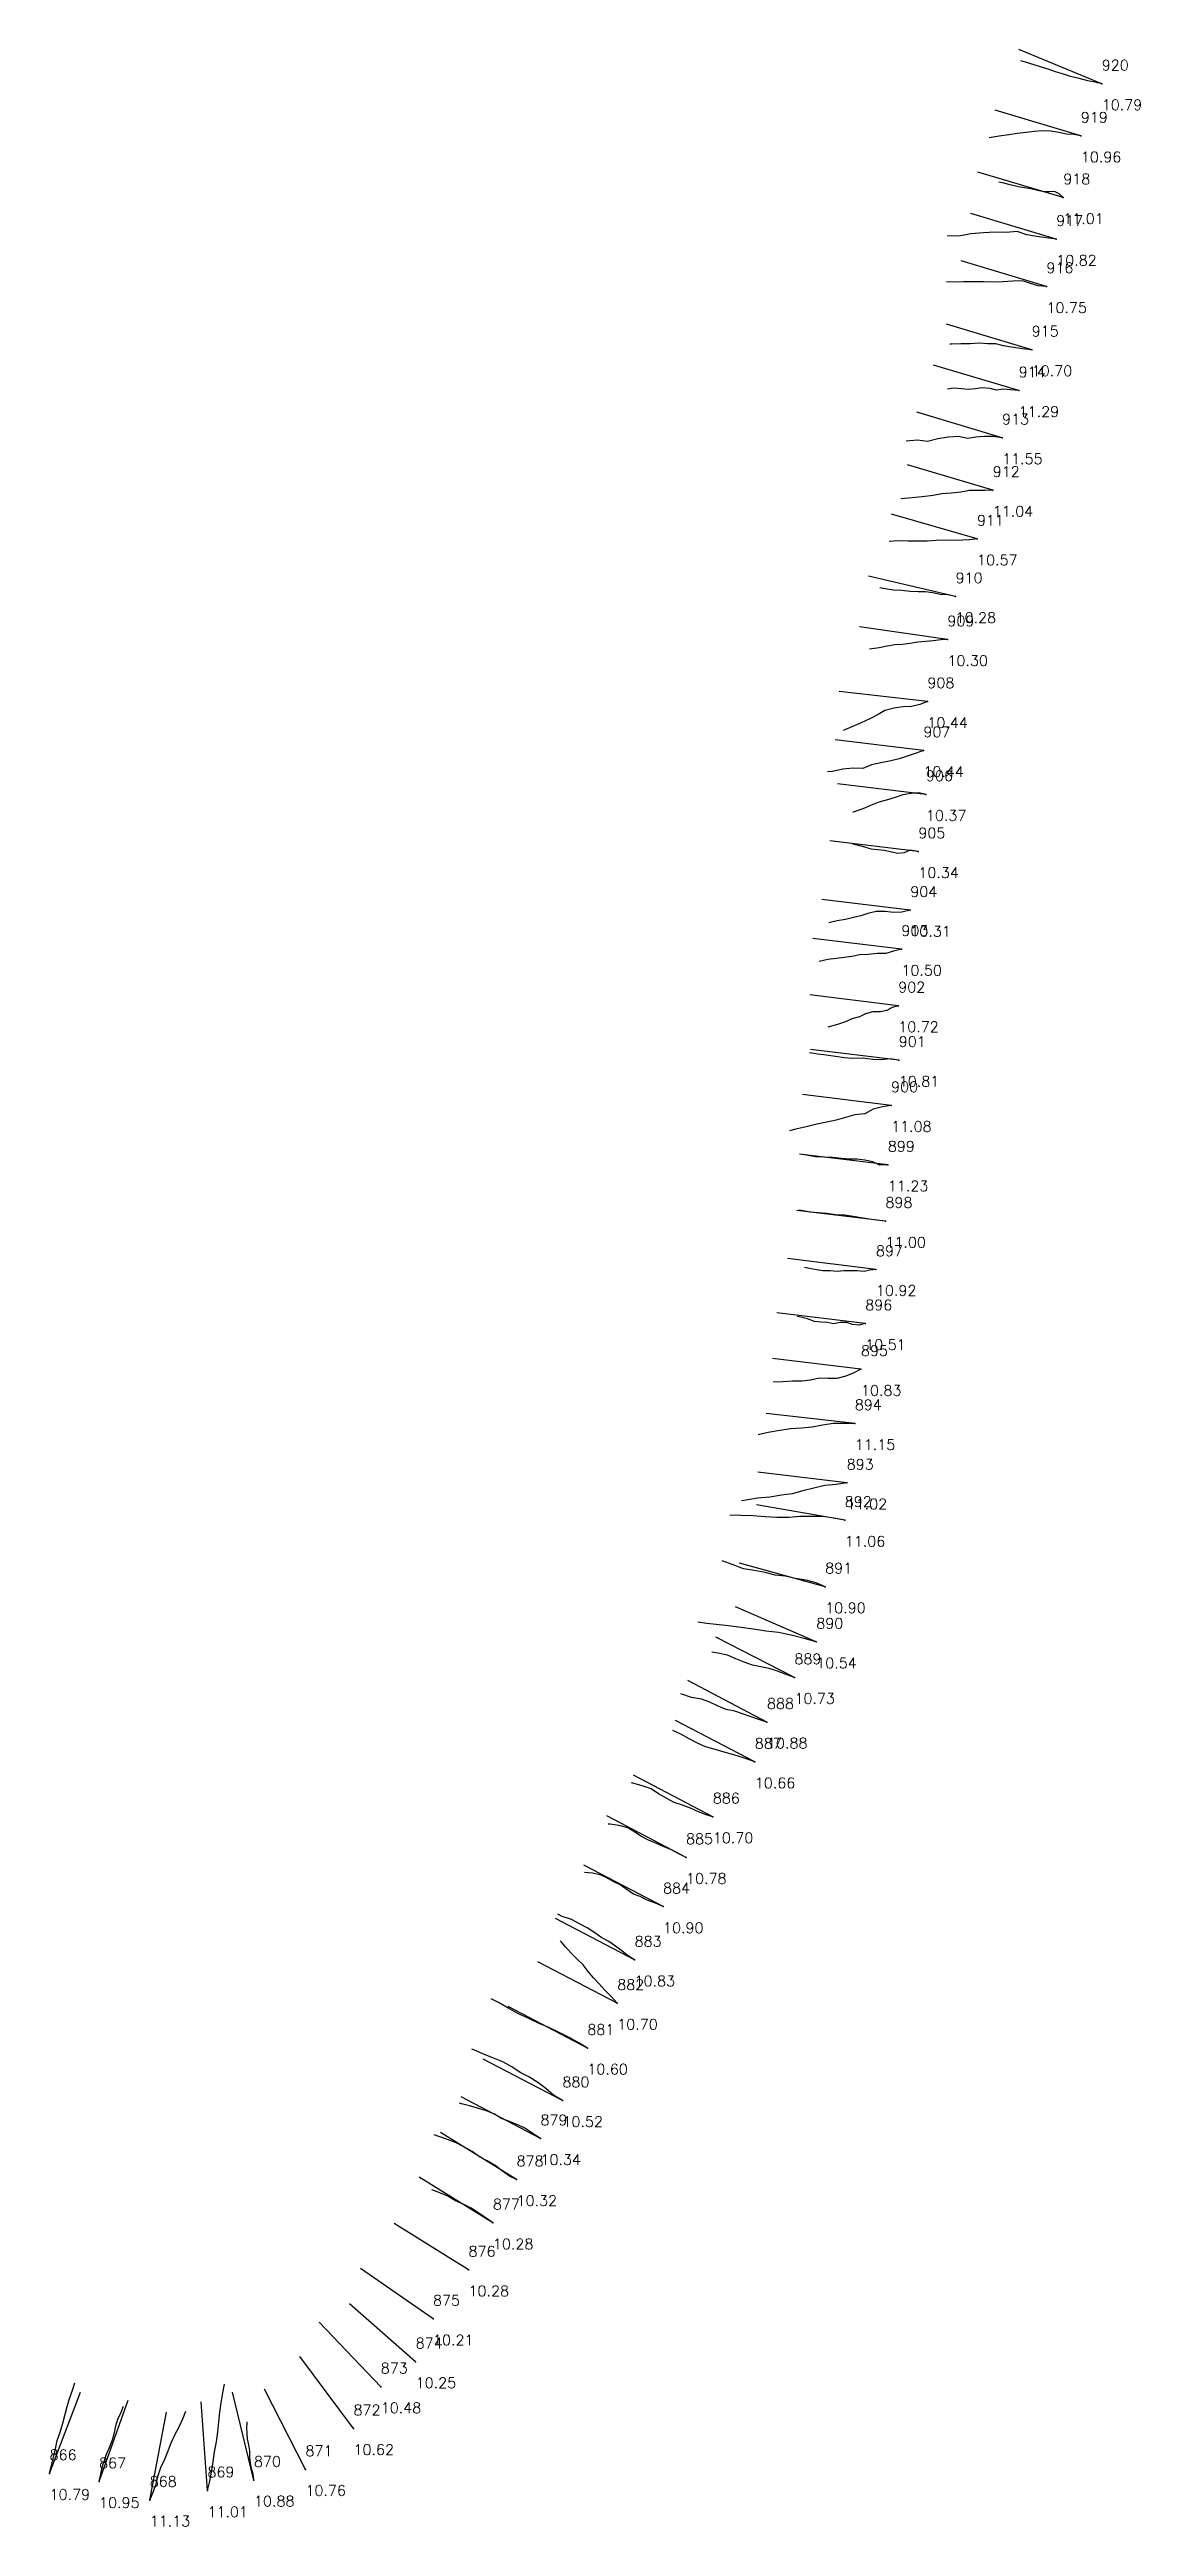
# Model space of a CAD drawing. Extents: x 748669 to 748794, y 8930136 to 8930207.
# Drawn here: x 748763.1 to 748794.3, y 8930135.8 to 8930206.6 of the extents above; entities that cross this region are included whole.
import ezdxf

# ---------------------------------------------------------------- set-up
doc = ezdxf.new("R2010")
doc.units = 0
for name, color, linetype in [('Hole', 7, 'Continuous'), ('Length', 7, 'Continuous'), ('Number', 7, 'Continuous'), ('Real Hole', 7, 'Continuous'), ('Theoretical Hole', 7, 'Continuous')]:
    doc.layers.add(name, color=color, linetype=linetype)
doc.styles.get("Standard").update_dxf_attribs({"font": 'simplex.shx'})

msp = doc.modelspace()

# ---------------------------------------------------------------- texts
at = {"layer": 'Length', "color": 244, "true_color": 0x0a11ff}
for s, p in [('10.79', (748793.186, 8930204.901, 190.392)), ('10.96', (748792.588, 8930203.409, 190.571)), ('11.01', (748792.087, 8930201.646, 190.474)), ('10.82', (748791.885, 8930200.455, 190.413)), ('10.75', (748791.605, 8930199.103, 190.204)), ('10.70', (748791.185, 8930197.295, 190.114)), ('11.29', (748790.813, 8930196.126, 189.996)), ('11.55', (748790.338, 8930194.778, 190.04)), ('11.04', (748790.071, 8930193.276, 189.806)), ('10.57', (748789.623, 8930191.887, 189.81)), ('10.28', (748789.011, 8930190.239, 189.772)), ('10.30', (748788.776, 8930189.006, 190.049)), ('10.44', (748788.203, 8930187.237, 190.066)), ('10.44', (748788.09, 8930185.836, 190.182)), ('10.37', (748788.161, 8930184.579, 190.01)), ('10.34', (748787.945, 8930182.946, 189.819)), ('10.31', (748787.716, 8930181.269, 189.741)), ('10.50', (748787.461, 8930180.154, 189.983)), ('10.72', (748787.371, 8930178.539, 190.333)), ('10.81', (748787.387, 8930176.982, 190.247)), ('11.08', (748787.166, 8930175.688, 190.324)), ('11.23', (748787.074, 8930173.986, 190.153)), ('11.00', (748787.004, 8930172.379, 189.948)), ('10.92', (748786.734, 8930170.999, 190.145)), ('10.51', (748786.427, 8930169.451, 190.008)), ('10.83', (748786.306, 8930168.143, 189.856)), ('11.15', (748786.13, 8930166.594, 189.772)), ('11.02', (748785.898, 8930164.896, 189.78)), ('11.06', (748785.843, 8930163.829, 189.695)), ('10.90', (748785.283, 8930161.926, 189.686)), ('10.54', (748785.029, 8930160.351, 189.63)), ('10.73', (748784.404, 8930159.335, 189.515)), ('10.88', (748783.62, 8930158.057, 189.506)), ('10.66', (748783.271, 8930156.918, 189.676)), ('10.70', (748782.073, 8930155.351, 189.841)), ('10.78', (748781.307, 8930154.189, 190.055)), ('10.90', (748780.65, 8930152.779, 190.412)), ('10.83', (748779.838, 8930151.259, 190.348)), ('10.70', (748779.341, 8930150.017, 190.223)), ('10.60', (748778.487, 8930148.736, 190.1)), ('10.52', (748777.775, 8930147.234, 189.918)), ('10.34', (748777.148, 8930146.147, 189.672)), ('10.32', (748776.465, 8930144.975, 189.723)), ('10.28', (748775.789, 8930143.74, 189.749)), ('10.28', (748775.092, 8930142.393, 189.679)), ('10.21', (748774.077, 8930140.991, 189.735)), ('10.25', (748773.581, 8930139.769, 189.881)), ('10.48', (748772.583, 8930139.052, 190.018)), ('10.62', (748771.805, 8930137.856, 190.034)), ('10.76', (748770.431, 8930136.689, 190.225)), ('10.79', (748763.12, 8930136.576, 190.33)), ('10.95', (748764.534, 8930136.342, 190.725)), ('11.01', (748767.632, 8930136.082, 190.497)), ('10.88', (748768.961, 8930136.385, 190.281)), ('11.13', (748765.982, 8930135.812, 190.751))]:
    msp.add_text(s, height=0.3, dxfattribs=at).set_placement(p)
at = {"layer": 'Number', "color": 244, "true_color": 0x0a11ff}
for s, p in [('920', (748793.186, 8930206.036, 190.392)), ('919', (748792.588, 8930204.544, 190.571)), ('918', (748792.087, 8930202.781, 190.474)), ('917', (748791.885, 8930201.59, 190.413)), ('916', (748791.605, 8930200.238, 190.204)), ('915', (748791.185, 8930198.43, 190.114)), ('914', (748790.813, 8930197.261, 189.996)), ('913', (748790.338, 8930195.913, 190.04)), ('912', (748790.071, 8930194.411, 189.806)), ('911', (748789.623, 8930193.022, 189.81)), ('910', (748789.011, 8930191.374, 189.772)), ('909', (748788.776, 8930190.141, 190.049)), ('908', (748788.203, 8930188.372, 190.066)), ('907', (748788.09, 8930186.971, 190.182)), ('906', (748788.161, 8930185.714, 190.01)), ('905', (748787.945, 8930184.081, 189.819)), ('904', (748787.716, 8930182.404, 189.741)), ('903', (748787.461, 8930181.289, 189.983)), ('902', (748787.371, 8930179.674, 190.333)), ('901', (748787.387, 8930178.117, 190.247)), ('900', (748787.166, 8930176.823, 190.324)), ('899', (748787.074, 8930175.121, 190.153)), ('898', (748787.004, 8930173.514, 189.948)), ('897', (748786.734, 8930172.134, 190.145)), ('896', (748786.427, 8930170.586, 190.008)), ('895', (748786.306, 8930169.278, 189.856)), ('894', (748786.13, 8930167.729, 189.772)), ('893', (748785.898, 8930166.031, 189.78)), ('892', (748785.843, 8930164.964, 189.695)), ('891', (748785.283, 8930163.061, 189.686)), ('890', (748785.029, 8930161.486, 189.63)), ('889', (748784.404, 8930160.47, 189.515)), ('888', (748783.62, 8930159.192, 189.506)), ('887', (748783.271, 8930158.053, 189.676)), ('886', (748782.073, 8930156.486, 189.841)), ('885', (748781.307, 8930155.324, 190.055)), ('884', (748780.65, 8930153.914, 190.412)), ('883', (748779.838, 8930152.394, 190.348)), ('882', (748779.341, 8930151.152, 190.223)), ('881', (748778.487, 8930149.871, 190.1)), ('880', (748777.775, 8930148.369, 189.918)), ('879', (748777.148, 8930147.282, 189.672)), ('878', (748776.465, 8930146.11, 189.723)), ('877', (748775.789, 8930144.875, 189.749)), ('876', (748775.092, 8930143.528, 189.679)), ('875', (748774.077, 8930142.126, 189.735)), ('874', (748773.581, 8930140.904, 189.881)), ('873', (748772.583, 8930140.187, 190.018)), ('872', (748771.805, 8930138.991, 190.034)), ('866', (748763.12, 8930137.711, 190.33)), ('867', (748764.534, 8930137.477, 190.725)), ('870', (748768.961, 8930137.52, 190.281)), ('871', (748770.431, 8930137.824, 190.225)), ('868', (748765.982, 8930136.947, 190.751)), ('869', (748767.632, 8930137.217, 190.497))]:
    msp.add_text(s, height=0.3, dxfattribs=at).set_placement(p)

# ---------------------------------------------------------------- linework, layer by layer
at = {"layer": 'Hole', "color": 244, "true_color": 0x0a11ff}
for p in [(748793.186, 8930205.655, 190.392), (748792.588, 8930204.163, 190.571), (748792.087, 8930202.4, 190.474), (748791.885, 8930201.209, 190.413), (748791.605, 8930199.857, 190.204), (748791.185, 8930198.049, 190.114), (748790.813, 8930196.88, 189.996), (748790.338, 8930195.532, 190.04), (748790.071, 8930194.03, 189.806), (748789.623, 8930192.641, 189.81), (748789.011, 8930190.993, 189.772), (748788.776, 8930189.76, 190.049), (748788.203, 8930187.991, 190.066), (748788.09, 8930186.59, 190.182), (748788.161, 8930185.333, 190.01), (748787.945, 8930183.7, 189.819), (748787.716, 8930182.023, 189.741), (748787.461, 8930180.908, 189.983), (748787.371, 8930179.293, 190.333), (748787.387, 8930177.736, 190.247), (748787.166, 8930176.442, 190.324), (748787.074, 8930174.74, 190.153), (748787.004, 8930173.133, 189.948), (748786.734, 8930171.753, 190.145), (748786.427, 8930170.205, 190.008), (748786.306, 8930168.897, 189.856), (748786.13, 8930167.348, 189.772), (748785.898, 8930165.65, 189.78), (748785.843, 8930164.583, 189.695), (748785.283, 8930162.68, 189.686), (748785.029, 8930161.105, 189.63), (748784.404, 8930160.089, 189.515), (748783.62, 8930158.811, 189.506), (748783.271, 8930157.672, 189.676), (748782.073, 8930156.105, 189.841), (748781.307, 8930154.943, 190.055), (748780.65, 8930153.533, 190.412), (748779.838, 8930152.013, 190.348), (748779.341, 8930150.771, 190.223), (748778.487, 8930149.49, 190.1), (748777.775, 8930147.988, 189.918), (748777.148, 8930146.901, 189.672), (748776.465, 8930145.729, 189.723), (748775.789, 8930144.494, 189.749), (748775.092, 8930143.147, 189.679), (748774.077, 8930141.745, 189.735), (748773.581, 8930140.523, 189.881), (748772.583, 8930139.806, 190.018), (748771.805, 8930138.61, 190.034), (748763.12, 8930137.33, 190.33), (748764.534, 8930137.096, 190.725), (748768.961, 8930137.139, 190.281), (748770.431, 8930137.443, 190.225), (748765.982, 8930136.566, 190.751), (748767.632, 8930136.836, 190.497)]:
    msp.add_point(p, dxfattribs=at)
at = {"layer": 'Real Hole', "color": 1, "true_color": 0xff0000}
for points in [[(748793.186, 8930205.655, 190.392), (748792.993, 8930205.696, 189.412), (748792.788, 8930205.737, 188.434), (748792.541, 8930205.803, 187.467), (748792.293, 8930205.859, 186.5), (748792.066, 8930205.935, 185.529), (748791.869, 8930205.996, 184.55), (748791.652, 8930206.066, 183.577), (748791.461, 8930206.126, 182.597), (748791.257, 8930206.193, 181.62), (748791.037, 8930206.257, 180.647), (748790.87, 8930206.308, 179.866)], [(748792.588, 8930204.163, 190.571), (748792.385, 8930204.198, 189.592), (748792.182, 8930204.216, 188.614), (748791.956, 8930204.255, 187.64), (748791.732, 8930204.302, 186.667), (748791.485, 8930204.303, 185.698), (748791.268, 8930204.292, 184.722), (748791.027, 8930204.261, 183.751), (748790.771, 8930204.231, 182.785), (748790.535, 8930204.196, 181.814), (748790.252, 8930204.151, 180.856), (748789.965, 8930204.105, 179.899)], [(748792.087, 8930202.4, 190.474), (748791.968, 8930202.501, 189.486), (748791.833, 8930202.568, 188.498), (748791.676, 8930202.562, 187.51), (748791.522, 8930202.563, 186.522), (748791.356, 8930202.6, 185.537), (748791.161, 8930202.649, 184.557), (748790.977, 8930202.676, 183.574), (748790.802, 8930202.708, 182.59), (748790.573, 8930202.763, 181.619), (748790.391, 8930202.808, 180.636), (748790.25, 8930202.838, 180.054)], [(748791.885, 8930201.209, 190.413), (748791.595, 8930201.252, 189.457), (748791.332, 8930201.286, 188.493), (748791.05, 8930201.329, 187.534), (748790.766, 8930201.432, 186.581), (748790.456, 8930201.404, 185.631), (748790.127, 8930201.411, 184.687), (748789.805, 8930201.392, 183.74), (748789.441, 8930201.365, 182.809), (748789.104, 8930201.294, 181.87), (748788.768, 8930201.305, 180.928)], [(748791.605, 8930199.857, 190.204), (748791.373, 8930199.877, 189.231), (748791.155, 8930199.945, 188.258), (748790.922, 8930200.014, 187.288), (748790.646, 8930200.004, 186.327), (748790.362, 8930199.989, 185.368), (748790.093, 8930199.984, 184.405), (748789.809, 8930199.988, 183.446), (748789.527, 8930199.993, 182.487), (748789.236, 8930199.989, 181.53), (748788.938, 8930199.979, 180.576), (748788.75, 8930199.985, 180.006)], [(748791.185, 8930198.049, 190.114), (748790.993, 8930198.062, 189.133), (748790.795, 8930198.096, 188.153), (748790.606, 8930198.118, 187.171), (748790.382, 8930198.164, 186.198), (748790.156, 8930198.219, 185.225), (748789.926, 8930198.216, 184.252), (748789.686, 8930198.238, 183.282), (748789.425, 8930198.221, 182.316), (748789.164, 8930198.213, 181.351), (748788.897, 8930198.209, 180.388), (748788.841, 8930198.208, 180.195)], [(748790.813, 8930196.88, 189.996), (748790.589, 8930196.905, 189.022), (748790.371, 8930196.921, 188.046), (748790.175, 8930196.896, 187.066), (748789.996, 8930196.939, 186.083), (748789.76, 8930196.961, 185.111), (748789.583, 8930196.93, 184.128), (748789.375, 8930196.913, 183.15), (748789.174, 8930196.93, 182.17), (748788.948, 8930196.948, 181.196), (748788.779, 8930196.921, 180.415)], [(748790.338, 8930195.532, 190.04), (748790.085, 8930195.564, 189.073), (748789.837, 8930195.564, 188.104), (748789.588, 8930195.551, 187.136), (748789.361, 8930195.51, 186.163), (748789.091, 8930195.565, 185.201), (748788.794, 8930195.553, 184.247), (748788.504, 8930195.502, 183.291), (748788.21, 8930195.427, 182.338), (748787.924, 8930195.459, 181.381), (748787.599, 8930195.433, 180.435)], [(748790.071, 8930194.03, 189.806), (748789.858, 8930194.025, 188.829), (748789.647, 8930194.028, 187.852), (748789.41, 8930194.028, 186.88), (748789.164, 8930193.976, 185.912), (748788.887, 8930193.946, 184.952), (748788.619, 8930193.924, 183.989), (748788.365, 8930193.885, 183.022), (748788.052, 8930193.847, 182.073), (748787.766, 8930193.813, 181.116), (748787.445, 8930193.788, 180.169)], [(748789.623, 8930192.641, 189.81), (748789.417, 8930192.611, 188.832), (748789.209, 8930192.602, 187.854), (748788.968, 8930192.593, 186.883), (748788.727, 8930192.599, 185.913), (748788.453, 8930192.595, 184.951), (748788.193, 8930192.574, 183.986), (748787.925, 8930192.572, 183.022), (748787.655, 8930192.578, 182.06), (748787.37, 8930192.58, 181.101), (748787.116, 8930192.569, 180.238)], [(748789.011, 8930190.993, 189.772), (748788.791, 8930191.037, 188.797), (748788.571, 8930191.047, 187.822), (748788.359, 8930191.096, 186.846), (748788.142, 8930191.122, 185.87), (748787.94, 8930191.129, 184.891), (748787.715, 8930191.136, 183.916), (748787.473, 8930191.167, 182.947), (748787.235, 8930191.178, 181.975), (748786.997, 8930191.215, 181.005), (748786.844, 8930191.243, 180.425)], [(748788.776, 8930189.76, 190.049), (748788.589, 8930189.749, 189.067), (748788.373, 8930189.727, 188.091), (748788.16, 8930189.71, 187.114), (748787.932, 8930189.69, 186.14), (748787.714, 8930189.645, 185.165), (748787.496, 8930189.624, 184.19), (748787.271, 8930189.609, 183.215), (748787.052, 8930189.568, 182.24), (748786.83, 8930189.524, 181.266), (748786.545, 8930189.489, 180.308)], [(748788.203, 8930187.991, 190.066), (748787.99, 8930187.901, 189.093), (748787.746, 8930187.848, 188.125), (748787.503, 8930187.837, 187.155), (748787.257, 8930187.803, 186.186), (748786.991, 8930187.732, 185.225), (748786.801, 8930187.615, 184.25), (748786.563, 8930187.498, 183.286), (748786.307, 8930187.38, 182.326), (748786.045, 8930187.266, 181.368), (748785.801, 8930187.158, 180.404)], [(748788.09, 8930186.59, 190.182), (748787.886, 8930186.512, 189.206), (748787.659, 8930186.435, 188.235), (748787.395, 8930186.351, 187.274), (748787.124, 8930186.282, 186.314), (748786.869, 8930186.234, 185.349), (748786.603, 8930186.184, 184.386), (748786.358, 8930186.072, 183.423), (748786.083, 8930186.087, 182.462), (748785.783, 8930186.06, 181.508), (748785.496, 8930185.99, 180.553), (748785.348, 8930185.982, 180.075)], [(748788.161, 8930185.333, 190.01), (748787.955, 8930185.378, 189.032), (748787.736, 8930185.362, 188.057), (748787.505, 8930185.323, 187.085), (748787.287, 8930185.25, 186.111), (748787.065, 8930185.179, 185.139), (748786.814, 8930185.111, 184.173), (748786.582, 8930185.021, 183.205), (748786.355, 8930184.925, 182.236), (748786.107, 8930184.833, 181.272), (748786.06, 8930184.816, 181.078)], [(748787.945, 8930183.7, 189.819), (748787.713, 8930183.736, 188.847), (748787.54, 8930183.665, 187.865), (748787.357, 8930183.642, 186.882), (748787.178, 8930183.682, 185.899), (748786.977, 8930183.731, 184.92), (748786.781, 8930183.749, 183.94), (748786.594, 8930183.772, 182.958), (748786.415, 8930183.822, 181.975), (748786.231, 8930183.872, 180.994), (748786.059, 8930183.921, 180.111)], [(748787.716, 8930182.023, 189.741), (748787.476, 8930181.968, 188.772), (748787.239, 8930181.956, 187.8), (748786.997, 8930181.982, 186.83), (748786.742, 8930181.982, 185.864), (748786.506, 8930181.927, 184.893), (748786.301, 8930181.861, 183.917), (748786.091, 8930181.811, 182.94), (748785.865, 8930181.761, 181.967), (748785.626, 8930181.716, 180.997), (748785.39, 8930181.665, 180.027)], [(748787.461, 8930180.908, 189.983), (748787.234, 8930180.852, 189.011), (748787.018, 8930180.783, 188.037), (748786.77, 8930180.784, 187.068), (748786.509, 8930180.761, 186.103), (748786.269, 8930180.749, 185.132), (748786.042, 8930180.701, 184.159), (748785.825, 8930180.673, 183.184), (748785.594, 8930180.643, 182.211), (748785.356, 8930180.61, 181.241), (748785.11, 8930180.558, 180.273)], [(748787.371, 8930179.293, 190.333), (748787.195, 8930179.243, 189.35), (748787.042, 8930179.156, 188.365), (748786.863, 8930179.116, 187.382), (748786.646, 8930179.114, 186.406), (748786.432, 8930179.063, 185.431), (748786.261, 8930178.979, 184.449), (748786.048, 8930178.913, 183.474), (748785.861, 8930178.828, 182.496), (748785.66, 8930178.767, 181.518), (748785.467, 8930178.712, 180.538), (748785.359, 8930178.676, 180.051)], [(748787.387, 8930177.736, 190.247), (748787.14, 8930177.77, 189.279), (748786.894, 8930177.749, 188.309), (748786.645, 8930177.758, 187.341), (748786.364, 8930177.797, 186.382), (748786.077, 8930177.787, 185.424), (748785.833, 8930177.802, 184.454), (748785.574, 8930177.844, 183.49), (748785.313, 8930177.88, 182.525), (748785.071, 8930177.905, 181.555), (748784.836, 8930177.947, 180.584)], [(748787.166, 8930176.442, 190.324), (748786.917, 8930176.399, 189.356), (748786.65, 8930176.331, 188.395), (748786.416, 8930176.203, 187.431), (748786.13, 8930176.174, 186.474), (748785.86, 8930176.096, 185.514), (748785.598, 8930176.022, 184.552), (748785.332, 8930175.964, 183.589), (748785.043, 8930175.902, 182.634), (748784.741, 8930175.831, 181.684), (748784.443, 8930175.759, 180.732), (748784.267, 8930175.712, 180.16)], [(748787.074, 8930174.74, 190.153), (748786.842, 8930174.734, 189.18), (748786.642, 8930174.825, 188.205), (748786.42, 8930174.877, 187.231), (748786.186, 8930174.902, 186.259), (748785.958, 8930174.902, 185.285), (748785.747, 8930174.927, 184.308), (748785.499, 8930174.956, 183.34), (748785.233, 8930174.966, 182.376), (748785.006, 8930174.976, 181.402), (748784.751, 8930175.017, 180.436), (748784.634, 8930175.036, 179.95)], [(748787.004, 8930173.133, 189.948), (748786.752, 8930173.16, 188.981), (748786.536, 8930173.187, 188.005), (748786.312, 8930173.225, 187.031), (748786.085, 8930173.27, 186.058), (748785.843, 8930173.303, 185.088), (748785.587, 8930173.316, 184.122), (748785.334, 8930173.349, 183.155), (748785.095, 8930173.368, 182.184), (748784.851, 8930173.389, 181.214), (748784.604, 8930173.435, 180.246), (748784.531, 8930173.45, 179.956)], [(748786.734, 8930171.753, 190.145), (748786.563, 8930171.735, 189.16), (748786.396, 8930171.691, 188.175), (748786.192, 8930171.713, 187.196), (748785.977, 8930171.712, 186.22), (748785.814, 8930171.708, 185.233), (748785.628, 8930171.698, 184.251), (748785.424, 8930171.715, 183.272), (748785.221, 8930171.717, 182.293), (748785.04, 8930171.741, 181.309), (748784.837, 8930171.783, 180.331), (748784.696, 8930171.81, 179.646)], [(748786.427, 8930170.205, 190.008), (748786.244, 8930170.159, 189.026), (748786.063, 8930170.18, 188.043), (748785.901, 8930170.232, 187.057), (748785.712, 8930170.233, 186.075), (748785.521, 8930170.201, 185.094), (748785.353, 8930170.239, 184.109), (748785.161, 8930170.242, 183.128), (748784.982, 8930170.263, 182.144), (748784.778, 8930170.34, 181.168), (748784.553, 8930170.395, 180.196), (748784.486, 8930170.402, 179.903)], [(748786.306, 8930168.897, 189.856), (748786.083, 8930168.787, 188.887), (748785.87, 8930168.699, 187.914), (748785.616, 8930168.631, 186.949), (748785.362, 8930168.633, 185.982), (748785.108, 8930168.644, 185.015), (748784.865, 8930168.583, 184.047), (748784.613, 8930168.556, 183.08), (748784.352, 8930168.554, 182.114), (748784.072, 8930168.541, 181.154), (748783.797, 8930168.531, 180.193)], [(748786.13, 8930167.348, 189.772), (748785.833, 8930167.347, 188.817), (748785.522, 8930167.346, 187.867), (748785.209, 8930167.3, 186.918), (748784.91, 8930167.241, 185.966), (748784.614, 8930167.216, 185.011), (748784.302, 8930167.195, 184.061), (748783.986, 8930167.147, 183.113), (748783.652, 8930167.086, 182.173), (748783.371, 8930167.022, 181.32)], [(748785.898, 8930165.65, 189.78), (748785.597, 8930165.608, 188.827), (748785.278, 8930165.573, 187.88), (748784.962, 8930165.499, 186.934), (748784.644, 8930165.426, 185.989), (748784.343, 8930165.338, 185.039), (748784.038, 8930165.294, 184.088), (748783.701, 8930165.245, 183.148), (748783.353, 8930165.215, 182.211), (748783.023, 8930165.151, 181.269), (748782.892, 8930165.133, 180.892)], [(748785.843, 8930164.583, 189.695), (748785.537, 8930164.642, 188.745), (748785.213, 8930164.685, 187.8), (748784.891, 8930164.693, 186.853), (748784.561, 8930164.685, 185.909), (748784.247, 8930164.66, 184.96), (748783.901, 8930164.662, 184.022), (748783.571, 8930164.682, 183.078), (748783.216, 8930164.704, 182.143), (748782.875, 8930164.718, 181.203), (748782.562, 8930164.728, 180.36)], [(748785.283, 8930162.68, 189.686), (748785.024, 8930162.793, 188.727), (748784.736, 8930162.872, 187.772), (748784.422, 8930162.917, 186.824), (748784.137, 8930162.98, 185.868), (748783.852, 8930163.008, 184.909), (748783.565, 8930163.087, 183.955), (748783.251, 8930163.148, 183.007), (748782.95, 8930163.195, 182.055), (748782.657, 8930163.302, 181.105), (748782.335, 8930163.42, 180.165)], [(748785.029, 8930161.105, 189.63), (748784.681, 8930161.198, 188.697), (748784.315, 8930161.292, 187.771), (748783.948, 8930161.372, 186.845), (748783.589, 8930161.412, 185.912), (748783.291, 8930161.457, 184.959), (748782.953, 8930161.503, 184.018), (748782.597, 8930161.551, 183.085), (748782.25, 8930161.589, 182.148), (748781.904, 8930161.629, 181.211), (748781.641, 8930161.663, 180.456)], [(748784.404, 8930160.089, 189.515), (748784.169, 8930160.171, 188.546), (748783.92, 8930160.262, 187.582), (748783.678, 8930160.341, 186.615), (748783.44, 8930160.39, 185.645), (748783.21, 8930160.442, 184.673), (748782.967, 8930160.528, 183.707), (748782.727, 8930160.621, 182.741), (748782.492, 8930160.72, 181.774), (748782.216, 8930160.78, 180.814), (748782.043, 8930160.808, 180.137)], [(748783.62, 8930158.811, 189.506), (748783.389, 8930158.884, 188.536), (748783.138, 8930158.97, 187.572), (748782.916, 8930159.046, 186.599), (748782.702, 8930159.121, 185.626), (748782.458, 8930159.173, 184.657), (748782.221, 8930159.263, 183.69), (748781.989, 8930159.377, 182.724), (748781.746, 8930159.461, 181.758), (748781.465, 8930159.516, 180.799), (748781.184, 8930159.61, 179.844), (748781.156, 8930159.618, 179.749)], [(748783.271, 8930157.672, 189.676), (748782.981, 8930157.775, 188.725), (748782.67, 8930157.87, 187.779), (748782.401, 8930157.951, 186.819), (748782.11, 8930158.035, 185.866), (748781.86, 8930158.103, 184.9), (748781.636, 8930158.203, 183.931), (748781.395, 8930158.332, 182.969), (748781.154, 8930158.461, 182.007), (748780.933, 8930158.568, 181.141)], [(748782.073, 8930156.105, 189.841), (748781.882, 8930156.155, 188.861), (748781.664, 8930156.246, 187.889), (748781.431, 8930156.347, 186.922), (748781.202, 8930156.436, 185.952), (748780.972, 8930156.507, 184.982), (748780.758, 8930156.622, 184.012), (748780.519, 8930156.758, 183.05), (748780.307, 8930156.905, 182.084), (748780.029, 8930157, 181.128), (748779.751, 8930157.073, 180.17)], [(748781.307, 8930154.943, 190.055), (748781.1, 8930155.039, 189.081), (748780.874, 8930155.163, 188.115), (748780.657, 8930155.257, 187.144), (748780.447, 8930155.348, 186.17), (748780.234, 8930155.43, 185.196), (748780.037, 8930155.536, 184.222), (748779.842, 8930155.661, 183.249), (748779.64, 8930155.788, 182.278), (748779.383, 8930155.849, 181.314), (748779.136, 8930155.894, 180.346), (748779.084, 8930155.895, 180.152)], [(748780.65, 8930153.533, 190.412), (748780.439, 8930153.63, 189.439), (748780.2, 8930153.722, 188.473), (748780.001, 8930153.819, 187.498), (748779.804, 8930153.895, 186.52), (748779.619, 8930154.023, 185.546), (748779.429, 8930154.154, 184.573), (748779.229, 8930154.253, 183.598), (748779.046, 8930154.354, 182.62), (748778.849, 8930154.441, 181.643), (748778.636, 8930154.491, 180.668), (748778.41, 8930154.506, 179.694)], [(748779.838, 8930152.013, 190.348), (748779.662, 8930152.115, 189.369), (748779.478, 8930152.256, 188.396), (748779.293, 8930152.401, 187.424), (748779.097, 8930152.536, 186.453), (748778.897, 8930152.645, 185.479), (748778.698, 8930152.788, 184.51), (748778.482, 8930152.925, 183.543), (748778.278, 8930153.036, 182.57), (748778.037, 8930153.165, 181.608), (748777.771, 8930153.256, 180.649), (748777.644, 8930153.322, 180.066)], [(748779.341, 8930150.771, 190.223), (748779.168, 8930150.967, 189.258), (748778.987, 8930151.15, 188.292), (748778.816, 8930151.333, 187.323), (748778.659, 8930151.498, 186.35), (748778.512, 8930151.677, 185.377), (748778.363, 8930151.872, 184.407), (748778.191, 8930152.04, 183.437), (748778.025, 8930152.199, 182.464), (748777.866, 8930152.383, 181.494), (748777.717, 8930152.56, 180.521)], [(748778.487, 8930149.49, 190.1), (748778.241, 8930149.643, 189.143), (748777.972, 8930149.791, 188.191), (748777.678, 8930149.935, 187.246), (748777.389, 8930150.077, 186.299), (748777.107, 8930150.192, 185.347), (748776.815, 8930150.332, 184.401), (748776.523, 8930150.465, 183.454), (748776.244, 8930150.617, 182.506), (748775.944, 8930150.789, 181.567), (748775.739, 8930150.896, 180.907)], [(748777.775, 8930147.988, 189.918), (748777.524, 8930148.143, 188.963), (748777.304, 8930148.331, 188.005), (748777.072, 8930148.507, 187.049), (748776.816, 8930148.667, 186.095), (748776.567, 8930148.796, 185.135), (748776.331, 8930148.955, 184.177), (748776.075, 8930149.096, 183.22), (748775.788, 8930149.209, 182.269), (748775.517, 8930149.314, 181.312), (748775.243, 8930149.438, 180.359), (748775.187, 8930149.463, 180.168)], [(748777.148, 8930146.901, 189.672), (748776.936, 8930147.034, 188.704), (748776.719, 8930147.195, 187.741), (748776.5, 8930147.294, 186.77), (748776.267, 8930147.391, 185.803), (748776.035, 8930147.481, 184.834), (748775.83, 8930147.599, 183.863), (748775.604, 8930147.695, 182.893), (748775.351, 8930147.775, 181.929), (748775.115, 8930147.839, 180.959), (748774.892, 8930147.896, 179.986), (748774.83, 8930147.916, 179.693)], [(748776.465, 8930145.729, 189.723), (748776.261, 8930145.831, 188.749), (748776.058, 8930145.974, 187.781), (748775.849, 8930146.132, 186.816), (748775.623, 8930146.267, 185.851), (748775.405, 8930146.385, 184.882), (748775.193, 8930146.529, 183.916), (748774.975, 8930146.66, 182.948), (748774.738, 8930146.778, 181.984), (748774.495, 8930146.878, 181.019), (748774.241, 8930146.96, 180.056), (748774.114, 8930147.005, 179.574)], [(748775.789, 8930144.494, 189.749), (748775.599, 8930144.626, 188.776), (748775.39, 8930144.774, 187.81), (748775.165, 8930144.914, 186.845), (748774.936, 8930145.024, 185.878), (748774.721, 8930145.126, 184.907), (748774.504, 8930145.259, 183.94), (748774.276, 8930145.353, 182.971), (748774.046, 8930145.435, 182.001)], [(748763.12, 8930137.33, 190.33), (748763.176, 8930137.567, 189.36), (748763.228, 8930137.791, 188.387), (748763.286, 8930138.027, 187.417), (748763.34, 8930138.269, 186.448), (748763.423, 8930138.506, 185.48), (748763.501, 8930138.765, 184.518), (748763.554, 8930138.984, 183.543), (748763.621, 8930139.239, 182.579), (748763.685, 8930139.469, 181.608), (748763.776, 8930139.711, 180.641), (748763.843, 8930139.917, 179.871)], [(748767.632, 8930136.836, 190.497), (748767.698, 8930137.108, 189.537), (748767.752, 8930137.369, 188.573), (748767.799, 8930137.662, 187.618), (748767.836, 8930137.946, 186.66), (748767.892, 8930138.23, 185.703), (748767.927, 8930138.515, 184.745), (748767.955, 8930138.799, 183.787), (748767.986, 8930139.077, 182.826), (748768.023, 8930139.348, 181.865), (748768.069, 8930139.635, 180.908), (748768.119, 8930139.882, 180.044)], [(748764.534, 8930137.096, 190.725), (748764.586, 8930137.309, 189.749), (748764.627, 8930137.51, 188.771), (748764.685, 8930137.694, 187.789), (748764.745, 8930137.879, 186.808), (748764.83, 8930138.072, 185.831), (748764.918, 8930138.29, 184.859), (748764.976, 8930138.498, 183.883), (748765.011, 8930138.688, 182.901), (748765.068, 8930138.882, 181.922), (748765.164, 8930139.079, 180.946), (748765.237, 8930139.255, 180.067)], [(748765.982, 8930136.566, 190.751), (748766.084, 8930136.788, 189.781), (748766.168, 8930137.024, 188.813), (748766.227, 8930137.266, 187.845), (748766.304, 8930137.502, 186.876), (748766.414, 8930137.74, 185.911), (748766.509, 8930137.976, 184.944), (748766.598, 8930138.207, 183.975), (748766.695, 8930138.43, 183.005), (748766.822, 8930138.659, 182.04), (748766.927, 8930138.886, 181.072), (748767.018, 8930139.106, 180.204)], [(748768.961, 8930137.139, 190.281), (748768.938, 8930137.309, 189.296), (748768.892, 8930137.469, 188.31), (748768.861, 8930137.625, 187.323), (748768.846, 8930137.793, 186.337), (748768.84, 8930137.979, 185.354), (748768.81, 8930138.147, 184.369), (748768.778, 8930138.315, 183.384), (748768.765, 8930138.465, 182.395), (748768.755, 8930138.628, 181.408), (748768.763, 8930138.771, 180.419), (748768.764, 8930138.8, 180.221)]]:
    msp.add_polyline3d(points, dxfattribs=at)
at = {"layer": 'Theoretical Hole', "color": 244, "true_color": 0x0a11ff}
for p, q in [((748793.186, 8930205.655, 190.392), (748790.816, 8930206.631, 179.911)), ((748792.588, 8930204.163, 190.571), (748790.144, 8930204.894, 179.912)), ((748792.087, 8930202.4, 190.474), (748789.65, 8930203.129, 179.762)), ((748791.885, 8930201.209, 190.413), (748789.446, 8930201.939, 179.897)), ((748791.605, 8930199.857, 190.204), (748789.166, 8930200.587, 179.76)), ((748791.185, 8930198.049, 190.114), (748788.749, 8930198.778, 179.721)), ((748790.813, 8930196.88, 189.996), (748788.376, 8930197.609, 178.996)), ((748790.338, 8930195.532, 190.04), (748787.9, 8930196.262, 178.774)), ((748790.071, 8930194.03, 189.806), (748787.632, 8930194.76, 179.063)), ((748789.623, 8930192.641, 189.81), (748787.178, 8930193.347, 179.551)), ((748789.011, 8930190.993, 189.772), (748786.522, 8930191.577, 179.815)), ((748788.776, 8930189.76, 190.049), (748786.266, 8930190.127, 180.066)), ((748788.203, 8930187.991, 190.066), (748785.686, 8930188.277, 179.938)), ((748788.09, 8930186.59, 190.182), (748785.564, 8930186.898, 180.057)), ((748788.161, 8930185.333, 190.01), (748785.632, 8930185.641, 179.958)), ((748787.945, 8930183.7, 189.819), (748785.418, 8930184.008, 179.797)), ((748787.716, 8930182.023, 189.741), (748785.19, 8930182.33, 179.75)), ((748787.461, 8930180.908, 189.983), (748784.934, 8930181.216, 179.796)), ((748787.371, 8930179.293, 190.333), (748784.845, 8930179.6, 179.919)), ((748787.387, 8930177.736, 190.247), (748784.86, 8930178.044, 179.741)), ((748787.166, 8930176.442, 190.324), (748784.639, 8930176.75, 179.54)), ((748787.074, 8930174.74, 190.153), (748784.545, 8930175.048, 179.216)), ((748787.004, 8930173.133, 189.948), (748784.477, 8930173.441, 179.247)), ((748786.734, 8930171.753, 190.145), (748784.205, 8930172.061, 179.526)), ((748786.427, 8930170.205, 190.008), (748783.899, 8930170.513, 179.811)), ((748786.306, 8930168.897, 189.856), (748783.78, 8930169.204, 179.329)), ((748786.13, 8930167.348, 189.772), (748783.6, 8930167.635, 178.917)), ((748785.898, 8930165.65, 189.78), (748783.359, 8930165.954, 179.061)), ((748785.843, 8930164.583, 189.695), (748783.321, 8930165.018, 178.935)), ((748785.283, 8930162.68, 189.686), (748782.833, 8930163.352, 179.086)), ((748785.029, 8930161.105, 189.63), (748782.717, 8930162.106, 179.396)), ((748784.404, 8930160.089, 189.515), (748782.157, 8930161.241, 179.086)), ((748783.62, 8930158.811, 189.506), (748781.357, 8930159.996, 178.93)), ((748783.271, 8930157.672, 189.676), (748781.009, 8930158.857, 179.326)), ((748782.073, 8930156.105, 189.841), (748779.809, 8930157.291, 179.451)), ((748781.307, 8930154.943, 190.055), (748779.044, 8930156.128, 179.582)), ((748780.65, 8930153.533, 190.412), (748778.386, 8930154.719, 179.816)), ((748779.838, 8930152.013, 190.348), (748777.574, 8930153.199, 179.824)), ((748779.341, 8930150.771, 190.223), (748777.077, 8930151.957, 179.833)), ((748778.487, 8930149.49, 190.1), (748776.222, 8930150.676, 179.813)), ((748777.775, 8930147.988, 189.918), (748775.509, 8930149.174, 179.714)), ((748777.148, 8930146.901, 189.672), (748774.886, 8930148.099, 179.654)), ((748776.465, 8930145.729, 189.723), (748774.29, 8930147.075, 179.725)), ((748775.789, 8930144.494, 189.749), (748773.68, 8930145.799, 179.773)), ((748775.092, 8930143.147, 189.679), (748772.967, 8930144.476, 179.709)), ((748774.077, 8930141.745, 189.735), (748772.001, 8930143.189, 179.843)), ((748773.581, 8930140.523, 189.881), (748771.695, 8930142.181, 179.943)), ((748772.583, 8930139.806, 190.018), (748770.823, 8930141.65, 179.853)), ((748771.805, 8930138.61, 190.034), (748770.272, 8930140.669, 179.729)), ((748763.12, 8930137.33, 190.33), (748764.003, 8930139.652, 179.83)), ((748764.534, 8930137.096, 190.725), (748765.367, 8930139.42, 180.057)), ((748765.982, 8930136.566, 190.751), (748766.46, 8930139.076, 179.918)), ((748767.632, 8930136.836, 190.497), (748767.452, 8930139.379, 179.786)), ((748768.961, 8930137.139, 190.281), (748768.347, 8930139.649, 179.712)), ((748770.431, 8930137.443, 190.225), (748769.261, 8930139.736, 179.777))]:
    msp.add_line(p, q, dxfattribs=at)

msp.set_redraw_order([(e.dxf.handle, doc.entitydb.next_handle()) for e in msp.query("TEXT MTEXT ATTDEF DIMENSION ARC_DIMENSION")])  # texts and dimensions are drawn at this point

doc.saveas('drawing.dxf')
